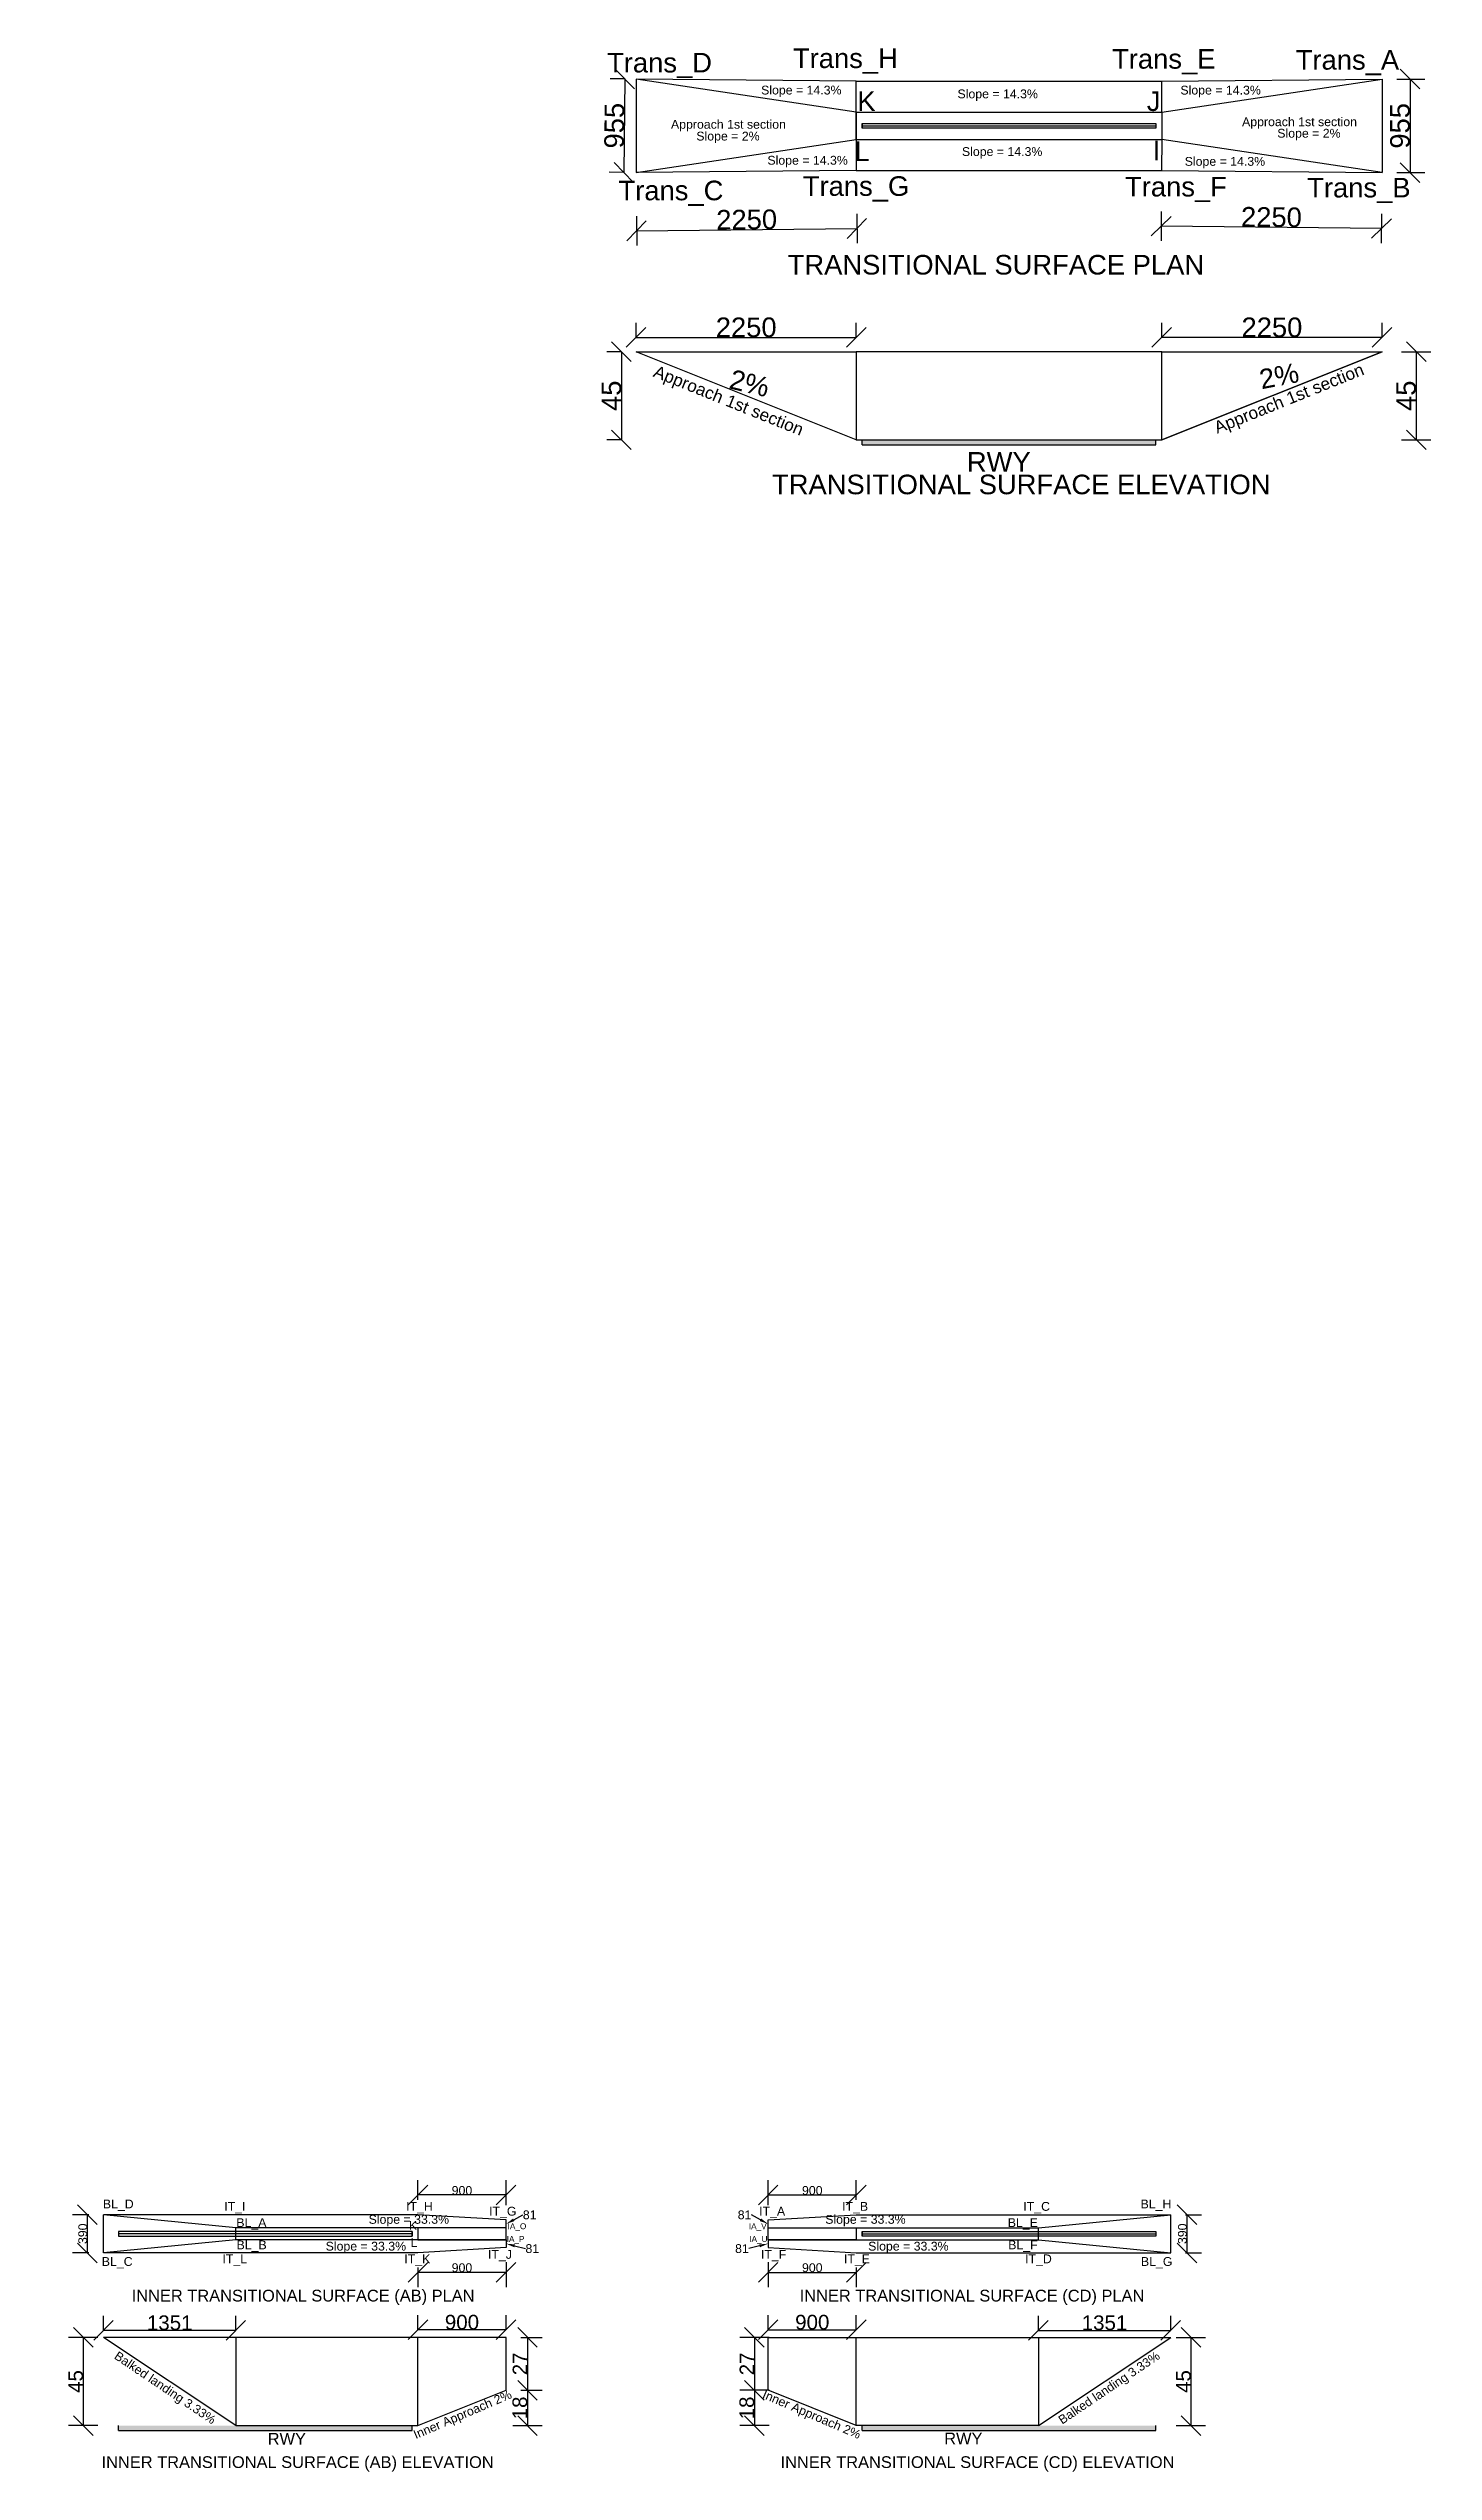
# Model space of a CAD drawing. Header units: metres. Extents: x 53499 to 358985, y 19300 to 120860.
# Drawn here: x 61160 to 75307, y 82336 to 107085 of the extents above; entities that cross this region are included whole.
import ezdxf
from ezdxf import colors
from ezdxf.entities.mleader import LeaderData, LeaderLine
from ezdxf.math import Vec2, Vec3

# ---------------------------------------------------------------- set-up
doc = ezdxf.new("R2010")
doc.units = ezdxf.units.M
doc.header["$MEASUREMENT"] = 0
doc.linetypes.add('ACAD_ISO02W100', pattern=[15, 12, -3])
for name, color, linetype in [('Approach', 20, 'Continuous'), ('Approach Elev', 132, 'Continuous'), ('Dimtxt', 82, 'Continuous'), ('Inner Approach', 220, 'Continuous'), ('Runway', 10, 'Continuous'), ('RWY CL', 80, 'ACAD_ISO02W100'), ('RWY Strip', 160, 'Continuous'), ('Text', 240, 'Continuous')]:
    doc.layers.add(name, color=color, linetype=linetype)
doc.layers.add('Blk landing', color=7, linetype='Continuous', true_color=0xf7c318)
doc.layers.add('IA', color=7, linetype='Continuous', lineweight=30, true_color=0x3f9933)
doc.layers.add('Trans', color=7, linetype='Continuous', lineweight=30, true_color=0x9fdd22)
doc.styles.add('Dimtxt', font='arial.ttf', dxfattribs={"height": 425})
doc.styles.get("Standard").update_dxf_attribs({"font": 'arial.ttf', "height": 425})
doc.styles.add('style1', font='arial.ttf', dxfattribs={"height": 250})
doc.styles.add('style2', font='arial.ttf', dxfattribs={"height": 200})
doc.dimstyles.new('Elev standard', dxfattribs={"dimtxt": 425, "dimasz": 200, "dimexe": 150, "dimexo": 150, "dimgap": 0.09, "dimtad": 1, "dimdec": 0, "dimlfac": 0.05, "dimzin": 0, "dimdsep": 46, "dimtxsty": 'Dimtxt', "dimblk": 'OBLIQUE', "dimcen": 0.09, "dimclrt": 256, "dimadec": 0, "dimazin": 0, "dimtfac": 1, "dimtdec": 0, "dimtix": 1, "dimtofl": 0, "dimtmove": 0, "dimatfit": 0, "dimfxl": 150, "dimfxlon": 1, "dimtolj": 1, "dimtzin": 0, "dimarcsym": 0})
doc.dimstyles.new('Standard 200', dxfattribs={"dimtxt": 200, "dimasz": 200, "dimexe": 150, "dimexo": 150, "dimgap": 0.09, "dimtad": 1, "dimdec": 0, "dimzin": 0, "dimdsep": 46, "dimtxsty": 'style2', "dimblk": 'OBLIQUE', "dimcen": 0.09, "dimclrt": 256, "dimadec": 0, "dimazin": 0, "dimtfac": 1, "dimtdec": 0, "dimtix": 1, "dimtofl": 0, "dimtmove": 0, "dimatfit": 0, "dimfxl": 150, "dimfxlon": 1, "dimtolj": 1, "dimtzin": 0, "dimarcsym": 0})

msp = doc.modelspace()

# ---------------------------------------------------------------- texts
at = {"layer": 'Approach', "style": 'style2'}
for s, insert, char_height, attachment_point in [('TRANSITIONAL SURFACE PLAN', (68710.1, 104976.4), 200, 1), ('TRANSITIONAL SURFACE ELEVATION', (68550, 102732.3), 200, 1), ('INNER TRANSITIONAL SURFACE (AB) PLAN', (65511.5, 84193.2), 120, 3), ('INNER TRANSITIONAL SURFACE (CD) PLAN', (68832.6, 84193.2), 120, 1), ('INNER TRANSITIONAL SURFACE (AB) ELEVATION', (65706.8, 82492.6), 120, 3), ('INNER TRANSITIONAL SURFACE (CD) ELEVATION', (68637.3, 82492.6), 120, 1)]:
    msp.add_mtext_dynamic_manual_height_columns(s, width=13303.507, gutter_width=2125, heights=[0], dxfattribs=dict(at, insert=insert, char_height=char_height, attachment_point=attachment_point))
at = {"layer": 'Dimtxt', "char_height": 90}
for s, insert, attachment_point in [('Slope = 14.3%', (69259.7, 106705.4), 3), ('Slope = 14.3%', (71265.7, 106666.6), 3), ('Slope = 14.3%', (73542.4, 106705), 3), ('Approach 1st section', (68691.9, 106355.7), 3), ('Slope = 2%', (68423.3, 106235.3), 3), ('Approach 1st section', (74525, 106381.7), 3), ('Slope = 2%', (74357.1, 106264.4), 3), ('Slope = 14.3%', (69324, 105988.5), 3), ('Slope = 14.3%', (71311.1, 106077.3), 3), ('Slope = 14.3%', (73586.4, 105977.2), 3), ('Slope = 33.3%', (64429.6, 84957.1), 1), ('Slope = 33.3%', (69914.5, 84957.1), 3), ('Slope = 33.3%', (63990.8, 84683.3), 1), ('Slope = 33.3%', (70353.3, 84683.3), 3)]:
    msp.add_mtext_dynamic_manual_height_columns(s, width=1776.87, gutter_width=1, heights=[644.6], dxfattribs=dict(at, insert=insert, attachment_point=attachment_point))
at = {"layer": 'Dimtxt', "attachment_point": 1, "style": 'style2'}
for s, width, heights, insert, char_height, rotation in [('Approach 1st section', 3367.142, [130.6], (67374.1, 103853.4), 125, 338.05067), ('2%', 1304.473, [0], (68147.3, 103810.6), 200, 346.49066), ('Approach 1st section', 3367.142, [130.6], (73050.1, 103264.6), 125, 21.95941), ('2%', 1304.473, [0], (73511.7, 103800.4), 200, 10.94863)]:
    msp.add_mtext_dynamic_manual_height_columns(s, width=width, gutter_width=2125, heights=heights, dxfattribs=dict(at, insert=insert, char_height=char_height, rotation=rotation))
for insert, char_height in [((70540.4, 102962.9), 200), ((63399, 82731), 120), ((70308.8, 82734.2), 120)]:
    msp.add_mtext_dynamic_manual_height_columns('RWY', width=1650.888, gutter_width=1000, heights=[0], dxfattribs=dict(at, insert=insert, char_height=char_height))
at = {"layer": 'Dimtxt', "char_height": 90}
for s, insert, attachment_point, rotation in [('Balked landing 3.33%', (61873.3, 83570.4), 1, 325.96372), ('Balked landing 3.33%', (72470.8, 83570.4), 3, 34.03628), ('Inner Approach 2%', (64875.9, 82749.3), 1, 23.18888), ('Inner Approach 2%', (69468.2, 82749.3), 3, 336.81112)]:
    msp.add_mtext_dynamic_manual_height_columns(s, width=1776.87, gutter_width=1, heights=[644.6], dxfattribs=dict(at, insert=insert, attachment_point=attachment_point, rotation=rotation))
at = {"layer": 'Text'}
for s, width, insert, char_height, attachment_point in [('Trans_D', 99.134, (67936.6, 107040.5), 200, 3), ('Trans_H', 99.134, (69834.8, 107085.5), 200, 3), ('Trans_E', 99.134, (73079.3, 107079.1), 200, 3), ('Trans_A', 99.134, (74955.3, 107069.2), 200, 3), ('K', 99.134, (69607.3, 106647), 200, 3), ('J', 99.134, (72517.8, 106647), 200, 3), ('L', 200, (69547.6, 106135.9), 200, 3), ('I', 200, (72515.7, 106143.6), 200, 3), ('Trans_C', 99.134, (68053.3, 105735), 200, 3), ('Trans_G', 99.134, (69951.5, 105780), 200, 3), ('Trans_F', 99.134, (73196, 105773.7), 200, 3), ('Trans_B', 99.134, (75072.1, 105763.8), 200, 3), ('IT_I', 99.134, (62954.8, 85089.6), 90, 1), ('BL_A', 99.134, (63078.5, 84923.9), 90, 1), ('IT_H', 99.134, (64812.5, 85089.6), 90, 1), ('K', 99.134, (64840.3, 84895.5), 90, 1), ('IT_G', 99.134, (65660.1, 85040.5), 90, 1), ('IT_A', 99.134, (68684.1, 85040.5), 90, 3), ('IT_B', 99.134, (69531.6, 85089.6), 90, 3), ('BL_E', 99.134, (71265.6, 84923.9), 90, 3), ('IT_C', 99.134, (71389.3, 85089.6), 90, 3), ('L', 200, (64857.6, 84721.2), 90, 1), ('IA_P', 99.134, (65840, 84741.8), 60, 1), ('IA_O', 99.134, (65849.2, 84871.9), 60, 1), ('IA_V', 99.134, (68494.9, 84871.9), 60, 3), ('IA_U', 99.134, (68504.1, 84741.8), 60, 3), ('IT_L', 99.134, (62936.5, 84553.8), 90, 1), ('IT_K', 99.134, (64794.2, 84553.8), 90, 1), ('IT_J', 99.134, (65649.2, 84599.7), 90, 1), ('IT_F', 99.134, (68694.9, 84599.7), 90, 3), ('IT_E', 99.134, (69549.9, 84553.8), 90, 3), ('IT_D', 99.134, (71407.6, 84553.8), 90, 3)]:
    msp.add_mtext_dynamic_manual_height_columns(s, width=width, gutter_width=1, heights=[0], dxfattribs=dict(at, insert=insert, char_height=char_height, attachment_point=attachment_point))
at = {"layer": 'Text', "char_height": 90, "style": 'style1'}
for s, insert, attachment_point in [('BL_D', (61715.2, 85114.2), 1), ('BL_H', (72628.9, 85114.2), 3), ('BL_B', (63080.9, 84696.4), 1), ('BL_F', (71263.2, 84696.4), 3), ('BL_C', (61704.4, 84526.7), 1), ('BL_G', (72639.7, 84526.7), 3)]:
    msp.add_mtext_dynamic_manual_height_columns(s, width=99.134, gutter_width=1, heights=[0], dxfattribs=dict(at, insert=insert, attachment_point=attachment_point))

# ---------------------------------------------------------------- blocks, each defined once
blk = doc.blocks.new('_Oblique')
at = {"color": 0, "linetype": 'ByBlock', "lineweight": -2}
blk.add_line((-0.5, -0.5), (0.5, 0.5), dxfattribs=at)
blk = doc.blocks.new('*D66')
at = {"layer": 'Defpoints', "color": 0, "transparency": 16777216}
for p in [(67161, 105818), (69411, 105841), (69417, 105246)]:
    blk.add_point(p, dxfattribs=at)
at = {"layer": 'Dimtxt', "color": 0, "lineweight": -2, "transparency": 16777216}
for p, q in [((67165, 105373), (67168, 105073)), ((67167, 105223), (69417, 105246)), ((69415, 105396), (69418, 105096))]:
    blk.add_line(p, q, dxfattribs=at)
at = {"layer": 'Dimtxt', "color": 0, "lineweight": -2, "transparency": 16777216, "xscale": 200, "yscale": 200, "zscale": 200}
for p, rotation in [((67167, 105223), 180.5810866043362), ((69417, 105246), 0.5810866043362114)]:
    blk.add_blockref('_Oblique', p, dxfattribs=dict(at, rotation=rotation))
at = {"layer": 'Dimtxt', "transparency": 16777216, "insert": (68291, 105337), "char_height": 200, "attachment_point": 5, "rotation": 0.5811, "style": 'style2'}
blk.add_mtext('\\A1;2250', dxfattribs=at)
blk = doc.blocks.new('*D67')
at = {"layer": 'Defpoints', "color": 0, "transparency": 16777216}
for p in [(72531, 105841), (74781, 105818), (72525, 105271)]:
    blk.add_point(p, dxfattribs=at)
at = {"layer": 'Dimtxt', "color": 0, "lineweight": -2, "transparency": 16777216}
for p, q in [((72526, 105421), (72523, 105121)), ((74775, 105248), (72525, 105271)), ((74776, 105398), (74773, 105098))]:
    blk.add_line(p, q, dxfattribs=at)
at = {"layer": 'Dimtxt', "color": 0, "lineweight": -2, "transparency": 16777216, "xscale": 200, "yscale": 200, "zscale": 200}
for p, rotation in [((72525, 105271), 179.4189133956634), ((74775, 105248), 359.4189133956634)]:
    blk.add_blockref('_Oblique', p, dxfattribs=dict(at, rotation=rotation))
at = {"layer": 'Dimtxt', "transparency": 16777216, "insert": (73651, 105362), "char_height": 200, "attachment_point": 5, "rotation": 359.4189, "style": 'style2'}
blk.add_mtext('\\A1;2250', dxfattribs=at)
blk = doc.blocks.new('*D68')
at = {"layer": 'Defpoints', "color": 0, "transparency": 16777216}
for p in [(67170, 106773), (67037, 105819), (67161, 105818)]:
    blk.add_point(p, dxfattribs=at)
at = {"layer": 'Dimtxt', "color": 0, "lineweight": -2, "transparency": 16777216}
for p, q in [((67047, 106774), (66897, 106775)), ((67047, 106774), (67037, 105819)), ((67037, 105819), (66887, 105821))]:
    blk.add_line(p, q, dxfattribs=at)
at = {"layer": 'Dimtxt', "color": 0, "lineweight": -2, "transparency": 16777216, "xscale": 200, "yscale": 200, "zscale": 200}
for p, rotation in [((67047, 106774), 89.41891339566392), ((67037, 105819), 269.4189133956639)]:
    blk.add_blockref('_Oblique', p, dxfattribs=dict(at, rotation=rotation))
at = {"layer": 'Dimtxt', "transparency": 16777216, "insert": (66940, 106297), "char_height": 200, "attachment_point": 5, "rotation": 89.4189, "style": 'style2'}
blk.add_mtext('\\A1;955', dxfattribs=at)
blk = doc.blocks.new('*D69')
at = {"layer": 'Defpoints', "color": 0, "transparency": 16777216}
for p in [(74781, 106773), (74781, 105818), (75067, 105818)]:
    blk.add_point(p, dxfattribs=at)
at = {"layer": 'Dimtxt', "color": 0, "lineweight": -2, "transparency": 16777216}
for p, q in [((74931, 106773), (75217, 106773)), ((75067, 106773), (75067, 105818)), ((74931, 105818), (75217, 105818))]:
    blk.add_line(p, q, dxfattribs=at)
at = {"layer": 'Dimtxt', "color": 0, "lineweight": -2, "transparency": 16777216, "xscale": 200, "yscale": 200, "zscale": 200}
for p, rotation in [((75067, 106773), 90), ((75067, 105818), 270)]:
    blk.add_blockref('_Oblique', p, dxfattribs=dict(at, rotation=rotation))
at = {"layer": 'Dimtxt', "transparency": 16777216, "insert": (74965, 106295), "char_height": 200, "attachment_point": 5, "rotation": 90, "style": 'style2'}
blk.add_mtext('\\A1;955', dxfattribs=at)
blk = doc.blocks.new('*D70')
at = {"layer": 'Defpoints', "color": 0, "transparency": 16777216}
for p in [(74781, 103988), (74781, 103088), (75130, 103088)]:
    blk.add_point(p, dxfattribs=at)
at = {"layer": 'Dimtxt', "color": 0, "lineweight": -2, "transparency": 16777216}
for p, q in [((74980, 103988), (75280, 103988)), ((75130, 103988), (75130, 103088)), ((74980, 103088), (75280, 103088))]:
    blk.add_line(p, q, dxfattribs=at)
at = {"layer": 'Dimtxt', "color": 0, "lineweight": -2, "transparency": 16777216, "xscale": 200, "yscale": 200, "zscale": 200}
for p, rotation in [((75130, 103988), 90), ((75130, 103088), 270)]:
    blk.add_blockref('_Oblique', p, dxfattribs=dict(at, rotation=rotation))
at = {"layer": 'Dimtxt', "transparency": 16777216, "insert": (75028, 103538), "char_height": 425, "attachment_point": 5, "rotation": 90, "style": 'Dimtxt'}
blk.add_mtext('\\A1;{\\H0.47059x;45}', dxfattribs=at)
blk = doc.blocks.new('*D71')
at = {"layer": 'Defpoints', "color": 0, "transparency": 16777216}
for p in [(67161, 103988), (67012, 103088), (67161, 103088)]:
    blk.add_point(p, dxfattribs=at)
at = {"layer": 'Dimtxt', "color": 0, "lineweight": -2, "transparency": 16777216}
for p, q in [((67012, 103988), (66862, 103988)), ((67012, 103988), (67012, 103088)), ((67012, 103088), (66862, 103088))]:
    blk.add_line(p, q, dxfattribs=at)
at = {"layer": 'Dimtxt', "color": 0, "lineweight": -2, "transparency": 16777216, "xscale": 200, "yscale": 200, "zscale": 200}
for p, rotation in [((67012, 103988), 90), ((67012, 103088), 270)]:
    blk.add_blockref('_Oblique', p, dxfattribs=dict(at, rotation=rotation))
at = {"layer": 'Dimtxt', "transparency": 16777216, "insert": (66911, 103538), "char_height": 425, "attachment_point": 5, "rotation": 90, "style": 'Dimtxt'}
blk.add_mtext('\\A1;{\\H0.47059x;45}', dxfattribs=at)
blk = doc.blocks.new('*D72')
at = {"layer": 'Defpoints', "color": 0, "transparency": 16777216}
for p in [(67161, 103988), (69411, 104134), (69411, 103988)]:
    blk.add_point(p, dxfattribs=at)
at = {"layer": 'Dimtxt', "color": 0, "lineweight": -2, "transparency": 16777216}
for p, q in [((67161, 104134), (67161, 104284)), ((69411, 104134), (69411, 104284)), ((67161, 104134), (69411, 104134))]:
    blk.add_line(p, q, dxfattribs=at)
at = {"layer": 'Dimtxt', "color": 0, "lineweight": -2, "transparency": 16777216, "xscale": 200, "yscale": 200, "zscale": 200, "rotation": 180}
blk.add_blockref('_Oblique', (67161, 104134), dxfattribs=at)
at = {"layer": 'Dimtxt', "color": 0, "lineweight": -2, "transparency": 16777216, "xscale": 200, "yscale": 200, "zscale": 200}
blk.add_blockref('_Oblique', (69411, 104134), dxfattribs=at)
at = {"layer": 'Dimtxt', "transparency": 16777216, "insert": (68286, 104236), "char_height": 200, "attachment_point": 5, "style": 'style2'}
blk.add_mtext('\\A1;2250', dxfattribs=at)
blk = doc.blocks.new('*D73')
at = {"layer": 'Defpoints', "color": 0, "transparency": 16777216}
for p in [(72531, 104134), (72531, 103988), (74781, 103988)]:
    blk.add_point(p, dxfattribs=at)
at = {"layer": 'Dimtxt', "color": 0, "lineweight": -2, "transparency": 16777216}
for p, q in [((72531, 104134), (72531, 104284)), ((74781, 104134), (74781, 104284)), ((74781, 104134), (72531, 104134))]:
    blk.add_line(p, q, dxfattribs=at)
at = {"layer": 'Dimtxt', "color": 0, "lineweight": -2, "transparency": 16777216, "xscale": 200, "yscale": 200, "zscale": 200, "rotation": 180}
blk.add_blockref('_Oblique', (72531, 104134), dxfattribs=at)
at = {"layer": 'Dimtxt', "color": 0, "lineweight": -2, "transparency": 16777216, "xscale": 200, "yscale": 200, "zscale": 200}
blk.add_blockref('_Oblique', (74781, 104134), dxfattribs=at)
at = {"layer": 'Dimtxt', "transparency": 16777216, "insert": (73656, 104236), "char_height": 200, "attachment_point": 5, "style": 'style2'}
blk.add_mtext('\\A1;2250', dxfattribs=at)
blk = doc.blocks.new('*D75')
at = {"layer": 'Defpoints', "color": 0, "transparency": 16777216}
for p in [(69411, 85161), (68511, 84906), (69411, 84960)]:
    blk.add_point(p, dxfattribs=at)
at = {"layer": 'IA', "color": 0, "lineweight": -2, "transparency": 16777216}
for p, q in [((68511, 85056), (68511, 85311)), ((68511, 85161), (69411, 85161)), ((69411, 85110), (69411, 85311))]:
    blk.add_line(p, q, dxfattribs=at)
at = {"layer": 'IA', "color": 0, "lineweight": -2, "transparency": 16777216, "xscale": 200, "yscale": 200, "zscale": 200, "rotation": 180}
blk.add_blockref('_Oblique', (68511, 85161), dxfattribs=at)
at = {"layer": 'IA', "color": 0, "lineweight": -2, "transparency": 16777216, "xscale": 200, "yscale": 200, "zscale": 200}
blk.add_blockref('_Oblique', (69411, 85161), dxfattribs=at)
at = {"layer": 'IA', "transparency": 16777216, "insert": (68961, 85207), "char_height": 200, "attachment_point": 5, "style": 'style2'}
blk.add_mtext('\\A1;{\\H0.45x;900}', dxfattribs=at)
blk = doc.blocks.new('*D76')
at = {"layer": 'Defpoints', "color": 0, "transparency": 16777216}
for p in [(68511, 84624), (69411, 84569), (69411, 84371)]:
    blk.add_point(p, dxfattribs=at)
at = {"layer": 'IA', "color": 0, "lineweight": -2, "transparency": 16777216}
for p, q in [((68511, 84474), (68511, 84221)), ((69411, 84419), (69411, 84221)), ((68511, 84371), (69411, 84371))]:
    blk.add_line(p, q, dxfattribs=at)
at = {"layer": 'IA', "color": 0, "lineweight": -2, "transparency": 16777216, "xscale": 200, "yscale": 200, "zscale": 200, "rotation": 180}
blk.add_blockref('_Oblique', (68511, 84371), dxfattribs=at)
at = {"layer": 'IA', "color": 0, "lineweight": -2, "transparency": 16777216, "xscale": 200, "yscale": 200, "zscale": 200}
blk.add_blockref('_Oblique', (69411, 84371), dxfattribs=at)
at = {"layer": 'IA', "transparency": 16777216, "insert": (68961, 84418), "char_height": 200, "attachment_point": 5, "style": 'style2'}
blk.add_mtext('\\A1;{\\H0.45x;900}', dxfattribs=at)
blk = doc.blocks.new('*D77')
at = {"layer": 'Defpoints', "color": 0, "transparency": 16777216}
for p in [(72622, 84960), (72622, 84569), (72788, 84569)]:
    blk.add_point(p, dxfattribs=at)
at = {"layer": 'IA', "color": 0, "lineweight": -2, "transparency": 16777216}
for p, q in [((72772, 84960), (72938, 84960)), ((72788, 84960), (72788, 84569)), ((72772, 84569), (72938, 84569))]:
    blk.add_line(p, q, dxfattribs=at)
at = {"layer": 'IA', "color": 0, "lineweight": -2, "transparency": 16777216, "xscale": 200, "yscale": 200, "zscale": 200}
for p, rotation in [((72788, 84960), 90), ((72788, 84569), 270)]:
    blk.add_blockref('_Oblique', p, dxfattribs=dict(at, rotation=rotation))
at = {"layer": 'IA', "transparency": 16777216, "insert": (72742, 84765), "char_height": 200, "attachment_point": 5, "rotation": 90, "style": 'style2'}
blk.add_mtext('\\A1;{\\H0.45x;390}', dxfattribs=at)
blk = doc.blocks.new('*D78')
at = {"layer": 'Defpoints', "color": 0, "transparency": 16777216}
for p in [(71271, 83706), (71271, 82806), (72829, 82806)]:
    blk.add_point(p, dxfattribs=at)
at = {"layer": 'Dimtxt', "color": 0, "lineweight": -2, "transparency": 16777216}
for p, q in [((72679, 83706), (72979, 83706)), ((72829, 83706), (72829, 82806)), ((72679, 82806), (72979, 82806))]:
    blk.add_line(p, q, dxfattribs=at)
at = {"layer": 'Dimtxt', "color": 0, "lineweight": -2, "transparency": 16777216, "xscale": 200, "yscale": 200, "zscale": 200}
for p, rotation in [((72829, 83706), 90), ((72829, 82806), 270)]:
    blk.add_blockref('_Oblique', p, dxfattribs=dict(at, rotation=rotation))
at = {"layer": 'Dimtxt', "transparency": 16777216, "insert": (72753, 83256), "char_height": 425, "attachment_point": 5, "rotation": 90, "style": 'Dimtxt'}
blk.add_mtext('\\A1;{\\H0.35294x;45}', dxfattribs=at)
blk = doc.blocks.new('*D79')
at = {"layer": 'Defpoints', "color": 0, "transparency": 16777216}
for p in [(68511, 83706), (69411, 83785), (69411, 83706)]:
    blk.add_point(p, dxfattribs=at)
at = {"layer": 'Dimtxt', "color": 0, "lineweight": -2, "transparency": 16777216}
for p, q in [((68511, 83785), (68511, 83935)), ((69411, 83785), (69411, 83935)), ((68511, 83785), (69411, 83785))]:
    blk.add_line(p, q, dxfattribs=at)
at = {"layer": 'Dimtxt', "color": 0, "lineweight": -2, "transparency": 16777216, "xscale": 200, "yscale": 200, "zscale": 200, "rotation": 180}
blk.add_blockref('_Oblique', (68511, 83785), dxfattribs=at)
at = {"layer": 'Dimtxt', "color": 0, "lineweight": -2, "transparency": 16777216, "xscale": 200, "yscale": 200, "zscale": 200}
blk.add_blockref('_Oblique', (69411, 83785), dxfattribs=at)
at = {"layer": 'Dimtxt', "transparency": 16777216, "insert": (68961, 83861), "char_height": 200, "attachment_point": 5, "style": 'style2'}
blk.add_mtext('\\A1;{\\H0.75x;900}', dxfattribs=at)
blk = doc.blocks.new('*D80')
at = {"layer": 'Defpoints', "color": 0, "transparency": 16777216}
for p in [(71271, 83706), (72622, 83778), (72622, 83706)]:
    blk.add_point(p, dxfattribs=at)
at = {"layer": 'Dimtxt', "color": 0, "lineweight": -2, "transparency": 16777216}
for p, q in [((71271, 83778), (71271, 83928)), ((72622, 83778), (72622, 83928)), ((71271, 83778), (72622, 83778))]:
    blk.add_line(p, q, dxfattribs=at)
at = {"layer": 'Dimtxt', "color": 0, "lineweight": -2, "transparency": 16777216, "xscale": 200, "yscale": 200, "zscale": 200, "rotation": 180}
blk.add_blockref('_Oblique', (71271, 83778), dxfattribs=at)
at = {"layer": 'Dimtxt', "color": 0, "lineweight": -2, "transparency": 16777216, "xscale": 200, "yscale": 200, "zscale": 200}
blk.add_blockref('_Oblique', (72622, 83778), dxfattribs=at)
at = {"layer": 'Dimtxt', "transparency": 16777216, "insert": (71946, 83855), "char_height": 200, "attachment_point": 5, "style": 'style2'}
blk.add_mtext('\\A1;{\\H0.75x;1351}', dxfattribs=at)
blk = doc.blocks.new('*D82')
at = {"layer": 'Defpoints', "color": 0, "transparency": 16777216}
for p in [(69411, 83706), (68370, 83166), (69411, 83166)]:
    blk.add_point(p, dxfattribs=at)
at = {"layer": 'Dimtxt', "color": 0, "lineweight": -2, "transparency": 16777216}
for p, q in [((68520, 83706), (68220, 83706)), ((68370, 83706), (68370, 83166)), ((68520, 83166), (68220, 83166))]:
    blk.add_line(p, q, dxfattribs=at)
at = {"layer": 'Dimtxt', "color": 0, "lineweight": -2, "transparency": 16777216, "xscale": 200, "yscale": 200, "zscale": 200}
for p, rotation in [((68370, 83706), 90), ((68370, 83166), 270)]:
    blk.add_blockref('_Oblique', p, dxfattribs=dict(at, rotation=rotation))
at = {"layer": 'Dimtxt', "transparency": 16777216, "insert": (68294, 83436), "char_height": 425, "attachment_point": 5, "rotation": 90, "style": 'Dimtxt'}
blk.add_mtext('\\A1;{\\H0.35294x;27}', dxfattribs=at)
blk = doc.blocks.new('*D83')
at = {"layer": 'Defpoints', "color": 0, "transparency": 16777216}
for p in [(69411, 83166), (68370, 82806), (69411, 82806)]:
    blk.add_point(p, dxfattribs=at)
at = {"layer": 'Dimtxt', "color": 0, "lineweight": -2, "transparency": 16777216}
for p, q in [((68520, 83166), (68220, 83166)), ((68370, 83166), (68370, 82806)), ((68520, 82806), (68220, 82806))]:
    blk.add_line(p, q, dxfattribs=at)
at = {"layer": 'Dimtxt', "color": 0, "lineweight": -2, "transparency": 16777216, "xscale": 200, "yscale": 200, "zscale": 200}
for p, rotation in [((68370, 83166), 90), ((68370, 82806), 270)]:
    blk.add_blockref('_Oblique', p, dxfattribs=dict(at, rotation=rotation))
at = {"layer": 'Dimtxt', "transparency": 16777216, "insert": (68293, 82986), "char_height": 425, "attachment_point": 5, "rotation": 90, "style": 'Dimtxt'}
blk.add_mtext('\\A1;{\\H0.35294x;18}', dxfattribs=at)
blk = doc.blocks.new('*D84')
at = {"layer": 'Defpoints', "color": 0, "transparency": 16777216}
for p in [(64933, 85161), (64933, 84960), (65833, 84906)]:
    blk.add_point(p, dxfattribs=at)
at = {"layer": 'IA', "color": 0, "lineweight": -2, "transparency": 16777216}
for p, q in [((64933, 85110), (64933, 85311)), ((65833, 85161), (64933, 85161)), ((65833, 85056), (65833, 85311))]:
    blk.add_line(p, q, dxfattribs=at)
at = {"layer": 'IA', "color": 0, "lineweight": -2, "transparency": 16777216, "xscale": 200, "yscale": 200, "zscale": 200, "rotation": 180}
blk.add_blockref('_Oblique', (64933, 85161), dxfattribs=at)
at = {"layer": 'IA', "color": 0, "lineweight": -2, "transparency": 16777216, "xscale": 200, "yscale": 200, "zscale": 200}
blk.add_blockref('_Oblique', (65833, 85161), dxfattribs=at)
at = {"layer": 'IA', "transparency": 16777216, "insert": (65383, 85207), "char_height": 200, "attachment_point": 5, "style": 'style2'}
blk.add_mtext('\\A1;{\\H0.45x;900}', dxfattribs=at)
blk = doc.blocks.new('*D85')
at = {"layer": 'Defpoints', "color": 0, "transparency": 16777216}
for p in [(64933, 84569), (65833, 84624), (64933, 84371)]:
    blk.add_point(p, dxfattribs=at)
at = {"layer": 'IA', "color": 0, "lineweight": -2, "transparency": 16777216}
for p, q in [((64933, 84419), (64933, 84221)), ((65833, 84474), (65833, 84221)), ((65833, 84371), (64933, 84371))]:
    blk.add_line(p, q, dxfattribs=at)
at = {"layer": 'IA', "color": 0, "lineweight": -2, "transparency": 16777216, "xscale": 200, "yscale": 200, "zscale": 200, "rotation": 180}
blk.add_blockref('_Oblique', (64933, 84371), dxfattribs=at)
at = {"layer": 'IA', "color": 0, "lineweight": -2, "transparency": 16777216, "xscale": 200, "yscale": 200, "zscale": 200}
blk.add_blockref('_Oblique', (65833, 84371), dxfattribs=at)
at = {"layer": 'IA', "transparency": 16777216, "insert": (65383, 84418), "char_height": 200, "attachment_point": 5, "style": 'style2'}
blk.add_mtext('\\A1;{\\H0.45x;900}', dxfattribs=at)
blk = doc.blocks.new('*D86')
at = {"layer": 'Defpoints', "color": 0, "transparency": 16777216}
for p in [(61722, 84960), (61556, 84569), (61722, 84569)]:
    blk.add_point(p, dxfattribs=at)
at = {"layer": 'IA', "color": 0, "lineweight": -2, "transparency": 16777216}
for p, q in [((61572, 84960), (61406, 84960)), ((61556, 84960), (61556, 84569)), ((61572, 84569), (61406, 84569))]:
    blk.add_line(p, q, dxfattribs=at)
at = {"layer": 'IA', "color": 0, "lineweight": -2, "transparency": 16777216, "xscale": 200, "yscale": 200, "zscale": 200}
for p, rotation in [((61556, 84960), 90), ((61556, 84569), 270)]:
    blk.add_blockref('_Oblique', p, dxfattribs=dict(at, rotation=rotation))
at = {"layer": 'IA', "transparency": 16777216, "insert": (61510, 84765), "char_height": 200, "attachment_point": 5, "rotation": 90, "style": 'style2'}
blk.add_mtext('\\A1;{\\H0.45x;390}', dxfattribs=at)
blk = doc.blocks.new('*D87')
at = {"layer": 'Defpoints', "color": 0, "transparency": 16777216}
for p in [(63073, 83706), (61515, 82806), (63073, 82806)]:
    blk.add_point(p, dxfattribs=at)
at = {"layer": 'Dimtxt', "color": 0, "lineweight": -2, "transparency": 16777216}
for p, q in [((61665, 83706), (61365, 83706)), ((61515, 83706), (61515, 82806)), ((61665, 82806), (61365, 82806))]:
    blk.add_line(p, q, dxfattribs=at)
at = {"layer": 'Dimtxt', "color": 0, "lineweight": -2, "transparency": 16777216, "xscale": 200, "yscale": 200, "zscale": 200}
for p, rotation in [((61515, 83706), 90), ((61515, 82806), 270)]:
    blk.add_blockref('_Oblique', p, dxfattribs=dict(at, rotation=rotation))
at = {"layer": 'Dimtxt', "transparency": 16777216, "insert": (61438, 83256), "char_height": 425, "attachment_point": 5, "rotation": 90, "style": 'Dimtxt'}
blk.add_mtext('\\A1;{\\H0.35294x;45}', dxfattribs=at)
blk = doc.blocks.new('*D88')
at = {"layer": 'Defpoints', "color": 0, "transparency": 16777216}
for p in [(64933, 83785), (64933, 83706), (65833, 83706)]:
    blk.add_point(p, dxfattribs=at)
at = {"layer": 'Dimtxt', "color": 0, "lineweight": -2, "transparency": 16777216}
for p, q in [((64933, 83785), (64933, 83935)), ((65833, 83785), (65833, 83935)), ((65833, 83785), (64933, 83785))]:
    blk.add_line(p, q, dxfattribs=at)
at = {"layer": 'Dimtxt', "color": 0, "lineweight": -2, "transparency": 16777216, "xscale": 200, "yscale": 200, "zscale": 200, "rotation": 180}
blk.add_blockref('_Oblique', (64933, 83785), dxfattribs=at)
at = {"layer": 'Dimtxt', "color": 0, "lineweight": -2, "transparency": 16777216, "xscale": 200, "yscale": 200, "zscale": 200}
blk.add_blockref('_Oblique', (65833, 83785), dxfattribs=at)
at = {"layer": 'Dimtxt', "transparency": 16777216, "insert": (65383, 83861), "char_height": 200, "attachment_point": 5, "style": 'style2'}
blk.add_mtext('\\A1;{\\H0.75x;900}', dxfattribs=at)
blk = doc.blocks.new('*D89')
at = {"layer": 'Defpoints', "color": 0, "transparency": 16777216}
for p in [(61722, 83778), (61722, 83706), (63073, 83706)]:
    blk.add_point(p, dxfattribs=at)
at = {"layer": 'Dimtxt', "color": 0, "lineweight": -2, "transparency": 16777216}
for p, q in [((61722, 83778), (61722, 83928)), ((63073, 83778), (63073, 83928)), ((63073, 83778), (61722, 83778))]:
    blk.add_line(p, q, dxfattribs=at)
at = {"layer": 'Dimtxt', "color": 0, "lineweight": -2, "transparency": 16777216, "xscale": 200, "yscale": 200, "zscale": 200, "rotation": 180}
blk.add_blockref('_Oblique', (61722, 83778), dxfattribs=at)
at = {"layer": 'Dimtxt', "color": 0, "lineweight": -2, "transparency": 16777216, "xscale": 200, "yscale": 200, "zscale": 200}
blk.add_blockref('_Oblique', (63073, 83778), dxfattribs=at)
at = {"layer": 'Dimtxt', "transparency": 16777216, "insert": (62398, 83855), "char_height": 200, "attachment_point": 5, "style": 'style2'}
blk.add_mtext('\\A1;{\\H0.75x;1351}', dxfattribs=at)
blk = doc.blocks.new('*D90')
at = {"layer": 'Defpoints', "color": 0, "transparency": 16777216}
for p in [(65833, 83706), (65833, 83166), (66052, 83166)]:
    blk.add_point(p, dxfattribs=at)
at = {"layer": 'Dimtxt', "color": 0, "lineweight": -2, "transparency": 16777216}
for p, q in [((65983, 83706), (66202, 83706)), ((66052, 83706), (66052, 83166)), ((65983, 83166), (66202, 83166))]:
    blk.add_line(p, q, dxfattribs=at)
at = {"layer": 'Dimtxt', "color": 0, "lineweight": -2, "transparency": 16777216, "xscale": 200, "yscale": 200, "zscale": 200}
for p, rotation in [((66052, 83706), 90), ((66052, 83166), 270)]:
    blk.add_blockref('_Oblique', p, dxfattribs=dict(at, rotation=rotation))
at = {"layer": 'Dimtxt', "transparency": 16777216, "insert": (65976, 83436), "char_height": 425, "attachment_point": 5, "rotation": 90, "style": 'Dimtxt'}
blk.add_mtext('\\A1;{\\H0.35294x;27}', dxfattribs=at)
blk = doc.blocks.new('*D91')
at = {"layer": 'Defpoints', "color": 0, "transparency": 16777216}
for p in [(65833, 83166), (64933, 82806), (66052, 82806)]:
    blk.add_point(p, dxfattribs=at)
at = {"layer": 'Dimtxt', "color": 0, "lineweight": -2, "transparency": 16777216}
for p, q in [((65983, 83166), (66202, 83166)), ((66052, 83166), (66052, 82806)), ((65902, 82806), (66202, 82806))]:
    blk.add_line(p, q, dxfattribs=at)
at = {"layer": 'Dimtxt', "color": 0, "lineweight": -2, "transparency": 16777216, "xscale": 200, "yscale": 200, "zscale": 200}
for p, rotation in [((66052, 83166), 90), ((66052, 82806), 270)]:
    blk.add_blockref('_Oblique', p, dxfattribs=dict(at, rotation=rotation))
at = {"layer": 'Dimtxt', "transparency": 16777216, "insert": (65975, 82986), "char_height": 425, "attachment_point": 5, "rotation": 90, "style": 'Dimtxt'}
blk.add_mtext('\\A1;{\\H0.35294x;18}', dxfattribs=at)

# ---------------------------------------------------------------- dimensions: what is measured, and where the dimension line sits
at = {"layer": 'Dimtxt'}
for p1, p2, distance, picture, middle in [((67170.4, 106772.7), (67160.7, 105817.8), -123.6, '*D68', (66939.7, 106297.5)), ((67160.7, 105817.8), (69410.7, 105840.6), -594.4, '*D66', (68290.7, 105337)), ((74780.7, 105817.8), (72530.7, 105840.6), 569.5, '*D67', (73650.9, 105361.8))]:
    dim = msp.add_aligned_dim(p1=p1, p2=p2, distance=distance, dimstyle='Standard 200', dxfattribs=at)
    dim.commit()
    dim.dimension.update_dxf_attribs({"geometry": picture, "text_midpoint": middle})
dim = msp.add_linear_dim(base=(75066.7, 105817.8), p1=(74780.7, 106772.8), p2=(74780.7, 105817.8), angle=90, dimstyle='Standard 200', dxfattribs=at)
dim.commit()
dim.dimension.update_dxf_attribs({"geometry": '*D69', "text_midpoint": (74964.5, 106295.3)})
for base, p1, p2, picture, middle in [((69410.7, 104134.1), (67160.7, 103988.1), (69410.7, 103988.1), '*D72', (68285.7, 104236.3)), ((72530.7, 104134.1), (74780.7, 103988.1), (72530.7, 103988.1), '*D73', (73655.7, 104236.3))]:
    dim = msp.add_linear_dim(base=base, p1=p1, p2=p2, dimstyle='Standard 200', dxfattribs=at)
    dim.commit()
    dim.dimension.update_dxf_attribs({"geometry": picture, "text_midpoint": middle})
for base, p1, p2, angle, text, dimstyle, picture, middle in [((67012.5, 103088.1), (67160.7, 103988.1), (67160.7, 103088.1), 90, '{\\H0.47059x;<>}', 'Elev standard', '*D71', (66910.7, 103538.1)), ((75129.6, 103088.1), (74780.7, 103988.1), (74780.7, 103088.1), 90, '{\\H0.47059x;<>}', 'Elev standard', '*D70', (75027.8, 103538.1)), ((61722.1, 83778.3), (63073.4, 83706.3), (61722.1, 83706.3), 180, '{\\H0.75x;<>}', 'Standard 200', '*D89', (62397.8, 83855.1)), ((64933.4, 83784.8), (65833.4, 83706.3), (64933.4, 83706.3), 180, '{\\H0.75x;<>}', 'Standard 200', '*D88', (65383.4, 83861.4)), ((61514.8, 82806.3), (63073.4, 83706.3), (63073.4, 82806.3), 90, '{\\H0.35294x;<>}', 'Elev standard', '*D87', (61438.4, 83256.3)), ((66051.6, 83166.3), (65833.4, 83706.3), (65833.4, 83166.3), 90, '{\\H0.35294x;<>}', 'Elev standard', '*D90', (65976.2, 83436.3)), ((68369.5, 83166.3), (69410.7, 83706.3), (69410.7, 83166.3), 90, '{\\H0.35294x;<>}', 'Elev standard', '*D82', (68294.1, 83436.3)), ((72829.4, 82806.3), (71270.7, 83706.3), (71270.7, 82806.3), 90, '{\\H0.35294x;<>}', 'Elev standard', '*D78', (72753, 83256.3)), ((66051.6, 82806.3), (65833.4, 83166.3), (64933.4, 82806.3), 90, '{\\H0.35294x;<>}', 'Elev standard', '*D91', (65975, 82986.3)), ((68369.5, 82806.3), (69410.7, 83166.3), (69410.7, 82806.3), 90, '{\\H0.35294x;<>}', 'Elev standard', '*D83', (68292.8, 82986.3))]:
    dim = msp.add_linear_dim(base=base, p1=p1, p2=p2, angle=angle, text=text, dimstyle=dimstyle, dxfattribs=at)
    dim.commit()
    dim.dimension.update_dxf_attribs({"geometry": picture, "text_midpoint": middle})
for base, p1, p2, picture, middle in [((69410.7, 83784.8), (68510.7, 83706.3), (69410.7, 83706.3), '*D79', (68960.7, 83861.4)), ((72622, 83778.3), (71270.7, 83706.3), (72622, 83706.3), '*D80', (71946.3, 83855.1))]:
    dim = msp.add_linear_dim(base=base, p1=p1, p2=p2, text='{\\H0.75x;<>}', dimstyle='Standard 200', dxfattribs=at)
    dim.commit()
    dim.dimension.update_dxf_attribs({"geometry": picture, "text_midpoint": middle})
at = {"layer": 'IA'}
for base, p1, p2, angle, picture, middle in [((64933.4, 85161.2), (65833.4, 84905.7), (64933.4, 84959.7), 180, '*D84', (65383.4, 85207.3)), ((61555.8, 84569.5), (61722.1, 84959.7), (61722.1, 84569.5), 90, '*D86', (61509.7, 84764.6)), ((72788.3, 84569.5), (72622, 84959.7), (72622, 84569.5), 90, '*D77', (72742.3, 84764.6)), ((64933.4, 84371.5), (65833.4, 84623.5), (64933.4, 84569.5), 180, '*D85', (65383.4, 84417.5))]:
    dim = msp.add_linear_dim(base=base, p1=p1, p2=p2, angle=angle, text='{\\H0.45x;<>}', dimstyle='Standard 200', dxfattribs=at)
    dim.commit()
    dim.dimension.update_dxf_attribs({"geometry": picture, "text_midpoint": middle})
for base, p1, p2, picture, middle in [((69410.7, 85161.2), (68510.7, 84905.7), (69410.7, 84959.7), '*D75', (68960.7, 85207.3)), ((69410.7, 84371.5), (68510.7, 84623.5), (69410.7, 84569.5), '*D76', (68960.7, 84417.5))]:
    dim = msp.add_linear_dim(base=base, p1=p1, p2=p2, text='{\\H0.45x;<>}', dimstyle='Standard 200', dxfattribs=at)
    dim.commit()
    dim.dimension.update_dxf_attribs({"geometry": picture, "text_midpoint": middle})

# ---------------------------------------------------------------- hatches: boundary and pattern name
at = {"layer": 'Approach Elev'}
h = msp.add_hatch(color=256, dxfattribs=at)
h.dxf.hatch_style = 1
h.paths.add_polyline_path([(72470.7, 103088.1), (69470.7, 103088.1), (69470.7, 103038.1), (72470.7, 103038.1)])
h = msp.add_hatch(color=256, dxfattribs=at)
h.dxf.hatch_style = 1
h.paths.add_polyline_path([(64873.4, 82806.3), (61873.4, 82806.3), (61873.4, 82756.3), (64873.4, 82756.3)])
h = msp.add_hatch(color=256, dxfattribs=at)
h.dxf.hatch_style = 1
h.paths.add_polyline_path([(72470.7, 82806.3), (69470.7, 82806.3), (69470.7, 82756.3), (72470.7, 82756.3)])

# ---------------------------------------------------------------- linework, layer by layer
for p, q in [((65833.4, 83706.3), (61722.1, 83706.3)), ((68510.7, 83706.3), (72622, 83706.3))]:
    msp.add_line(p, q)
at = {"layer": 'Approach'}
for p, q in [((67160.7, 106772.8), (67160.7, 105817.8)), ((74780.7, 106772.8), (74780.7, 105817.8)), ((69410.7, 106435.3), (69410.7, 106155.3)), ((72530.7, 106435.3), (72530.7, 106155.3)), ((69410.7, 103088.1), (67160.7, 103988.1)), ((72530.7, 103088.1), (74780.7, 103988.1)), ((69470.7, 103038.1), (72470.7, 103038.1)), ((61873.4, 82756.3), (64873.4, 82756.3)), ((69470.7, 82756.3), (72470.7, 82756.3))]:
    msp.add_line(p, q, dxfattribs=at)
at = {"layer": 'Approach Elev'}
for p, q in [((69470.7, 103038.1), (69470.7, 103088.1)), ((72470.7, 103038.1), (72470.7, 103088.1)), ((61873.4, 82756.3), (61873.4, 82806.3)), ((64873.4, 82756.3), (64873.4, 82806.3)), ((69470.7, 82756.3), (69470.7, 82806.3)), ((72470.7, 82756.3), (72470.7, 82806.3))]:
    msp.add_line(p, q, dxfattribs=at)
at = {"layer": 'Blk landing'}
for p, q in [((61722.1, 84569.5), (61722.1, 84959.7)), ((63073.4, 84824.6), (61722.1, 84959.7)), ((71270.7, 84824.6), (72622, 84959.7)), ((72622, 84569.5), (72622, 84959.7)), ((63073.4, 84704.6), (61722.1, 84569.5)), ((63073.4, 84704.6), (63073.4, 84824.6)), ((71270.7, 84704.6), (71270.7, 84824.6)), ((71270.7, 84704.6), (72622, 84569.5)), ((63073.4, 82806.3), (61722.1, 83706.3)), ((71270.7, 82806.3), (72622, 83706.3))]:
    msp.add_line(p, q, dxfattribs=at)
at = {"layer": 'IA'}
for p, q in [((63073.4, 84824.6), (61722.1, 84959.7)), ((64933.4, 84959.7), (61722.1, 84959.7)), ((65833.4, 84905.7), (64933.4, 84959.7)), ((65833.4, 84824.6), (65833.4, 84905.7)), ((68510.7, 84905.7), (69410.7, 84959.7)), ((68510.7, 84824.6), (68510.7, 84905.7)), ((69410.7, 84959.7), (72622, 84959.7)), ((71270.7, 84824.6), (72622, 84959.7)), ((63073.4, 84704.6), (61722.1, 84569.5)), ((65833.4, 84824.6), (63073.4, 84824.6)), ((65833.4, 84704.6), (63073.4, 84704.6)), ((65833.4, 84704.6), (65833.4, 84623.5)), ((68510.7, 84824.6), (71270.7, 84824.6)), ((68510.7, 84704.6), (71270.7, 84704.6)), ((68510.7, 84704.6), (68510.7, 84623.5)), ((71270.7, 84704.6), (72622, 84569.5)), ((64933.4, 84569.5), (61722.1, 84569.5)), ((65833.4, 84623.5), (64933.4, 84569.5)), ((68510.7, 84623.5), (69410.7, 84569.5)), ((69410.7, 84569.5), (72622, 84569.5)), ((63073.4, 83706.3), (61722.1, 83706.3)), ((64933.4, 83706.3), (63073.4, 83706.3)), ((63073.4, 83706.3), (63073.4, 82806.3)), ((64933.4, 82806.3), (64933.4, 83706.3)), ((65833.4, 83706.3), (64933.4, 83706.3)), ((65833.4, 83166.3), (65833.4, 83706.3)), ((68510.7, 83706.3), (69410.7, 83706.3)), ((68510.7, 83166.3), (68510.7, 83706.3)), ((69410.7, 82806.3), (69410.7, 83706.3)), ((69410.7, 83706.3), (71270.7, 83706.3)), ((71270.7, 83706.3), (71270.7, 82806.3)), ((71270.7, 83706.3), (72622, 83706.3)), ((63073.4, 82806.3), (64933.4, 82806.3)), ((71270.7, 82806.3), (69410.7, 82806.3))]:
    msp.add_line(p, q, dxfattribs=at)
at = {"layer": 'Inner Approach'}
for p, q in [((65833.4, 84824.6), (64933.4, 84824.6)), ((64933.4, 84824.6), (64933.4, 84704.6)), ((64933.4, 84704.6), (65833.4, 84704.6)), ((65833.4, 84704.6), (65833.4, 84824.6)), ((68510.7, 84824.6), (69410.7, 84824.6)), ((68510.7, 84704.6), (68510.7, 84824.6)), ((69410.7, 84704.6), (68510.7, 84704.6)), ((69410.7, 84824.6), (69410.7, 84704.6)), ((64933.4, 82806.3), (65833.4, 83166.3)), ((69410.7, 82806.3), (68510.7, 83166.3))]:
    msp.add_line(p, q, dxfattribs=at)
at = {"layer": 'Runway'}
for p, q in [((69470.7, 106317.8), (72470.7, 106317.8)), ((69470.7, 106272.8), (69470.7, 106317.8)), ((69470.7, 106317.8), (69470.7, 106272.8)), ((72470.7, 106272.8), (69470.7, 106272.8)), ((72470.7, 106317.8), (72470.7, 106272.8)), ((64873.4, 84787.1), (61873.4, 84787.1)), ((61873.4, 84787.1), (61873.4, 84742.1)), ((61873.4, 84742.1), (64873.4, 84742.1)), ((64873.4, 84742.1), (64873.4, 84787.1)), ((64873.4, 84787.1), (64873.4, 84742.1)), ((69470.7, 84787.1), (72470.7, 84787.1)), ((69470.7, 84742.1), (69470.7, 84787.1)), ((69470.7, 84787.1), (69470.7, 84742.1)), ((72470.7, 84742.1), (69470.7, 84742.1)), ((72470.7, 84787.1), (72470.7, 84742.1))]:
    msp.add_line(p, q, dxfattribs=at)
at = {"layer": 'RWY CL'}
for p, q in [((69470.7, 106295.3), (72470.7, 106295.3)), ((64873.4, 84764.6), (61873.4, 84764.6)), ((69470.7, 84764.6), (72470.7, 84764.6))]:
    msp.add_line(p, q, dxfattribs=at)
at = {"layer": 'RWY Strip'}
for p, q in [((69410.7, 106155.3), (69410.7, 106435.3)), ((69410.7, 106435.3), (72530.7, 106435.3)), ((69410.7, 106435.3), (69410.7, 106155.3)), ((72530.7, 106435.3), (72530.7, 106155.3)), ((69410.7, 106155.3), (72530.7, 106155.3))]:
    msp.add_line(p, q, dxfattribs=at)
at = {"layer": 'Trans'}
for p, q in [((69410.7, 106435.3), (67160.7, 106772.8)), ((69410.7, 106749.9), (67160.7, 106772.8)), ((69410.7, 106749.9), (72530.7, 106749.9)), ((69410.7, 106435.3), (69410.7, 106749.9)), ((72530.7, 106435.3), (74780.7, 106772.8)), ((72530.7, 106749.9), (74780.7, 106772.8)), ((72530.7, 106435.3), (72530.7, 106749.9)), ((69410.7, 106435.3), (72530.7, 106435.3)), ((67160.7, 105817.8), (69410.7, 106155.3)), ((69410.7, 106155.3), (69410.7, 105840.6)), ((69410.7, 106155.3), (72530.7, 106155.3)), ((72530.7, 106155.3), (72527.5, 105840.6)), ((74780.7, 105817.8), (72530.7, 106155.3)), ((69410.7, 105840.6), (67160.7, 105817.8)), ((69410.7, 105840.6), (72530.7, 105840.6)), ((72530.7, 105840.6), (74780.7, 105817.8)), ((67160.7, 103988.1), (69410.7, 103988.1)), ((69410.7, 103088.1), (67160.7, 103988.1)), ((69410.7, 103988.1), (69410.7, 103088.1)), ((72530.7, 103988.1), (69410.7, 103988.1)), ((72530.7, 103088.1), (72530.7, 103988.1)), ((72530.7, 103988.1), (74780.7, 103988.1)), ((74780.7, 103988.1), (72530.7, 103088.1)), ((69410.7, 103088.1), (72530.7, 103088.1))]:
    msp.add_line(p, q, dxfattribs=at)

msp.set_redraw_order([(e.dxf.handle, doc.entitydb.next_handle()) for e in msp.query("TEXT MTEXT ATTDEF DIMENSION ARC_DIMENSION")])  # texts and dimensions are drawn at this point

# ---------------------------------------------------------------- leaders
at = {"layer": 'Dimtxt'}
ml = msp.add_multileader_mtext('Standard', dxfattribs=at)
ml.set_content('81', color=256)
ml.set_leader_properties()
ml.build(insert=Vec2(0, 0))
ml.multileader.update_dxf_attribs({"dogleg_length": 0.36, "arrow_head_size": 90})
ctx = ml.context
ctx.base_point, ctx.char_height, ctx.arrow_head_size, ctx.landing_gap_size, ctx.plane_origin = Vec3(66004.6, 84957.6), 90, 90, 0.09, Vec3(65833.4, 84865.1)
notes = []
notes.append((ctx, [(0, (1, 1, 0), (66004.2, 84957.6), (1, 0), 0.36, [(0, [(65833.4, 84865.1)], 0, [])])]))
ctx.mtext.insert, ctx.mtext.flow_direction = Vec3(66004.7, 85003.4), 5
ml = msp.add_multileader_mtext('Standard', dxfattribs=at)
ml.set_content('81', color=256)
ml.set_leader_properties()
ml.build(insert=Vec2(0, 0))
ml.multileader.update_dxf_attribs({"dogleg_length": 0.36, "arrow_head_size": 90})
ctx = ml.context
ctx.base_point, ctx.char_height, ctx.arrow_head_size, ctx.landing_gap_size, ctx.plane_origin = Vec3(68227.7, 84957.6), 90, 90, 0.09, Vec3(68510.7, 84865.1)
ctx.text_align_type = 2
notes.append((ctx, [(0, (1, 1, 0), (68339.9, 84957.6), (-1, 0), 0.36, [(0, [(68510.7, 84865.1)], 0, [])])]))
ctx.mtext.insert, ctx.mtext.alignment, ctx.mtext.flow_direction = Vec3(68339.4, 85003.4), 3, 5
ml = msp.add_multileader_mtext('Standard', dxfattribs=at)
ml.set_content('81', color=256)
ml.set_leader_properties()
ml.build(insert=Vec2(0, 0))
ml.multileader.update_dxf_attribs({"dogleg_length": 0.36, "arrow_head_size": 90})
ctx = ml.context
ctx.base_point, ctx.char_height, ctx.arrow_head_size, ctx.landing_gap_size, ctx.plane_origin = Vec3(66031.5, 84612.9), 90, 90, 0.09, Vec3(65833.4, 84664.1)
notes.append((ctx, [(0, (1, 1, 0), (66031.1, 84612.9), (1, 0), 0.36, [(0, [(65833.4, 84664.1)], 0, [])])]))
ctx.mtext.insert, ctx.mtext.flow_direction = Vec3(66031.6, 84658.7), 5
ml = msp.add_multileader_mtext('Standard', dxfattribs=at)
ml.set_content('81', color=256)
ml.set_leader_properties()
ml.build(insert=Vec2(0, 0))
ml.multileader.update_dxf_attribs({"dogleg_length": 0.36, "arrow_head_size": 90})
ctx = ml.context
ctx.base_point, ctx.char_height, ctx.arrow_head_size, ctx.landing_gap_size, ctx.plane_origin = Vec3(68200.8, 84612.9), 90, 90, 0.09, Vec3(68510.7, 84664.1)
ctx.text_align_type = 2
notes.append((ctx, [(0, (1, 1, 0), (68313, 84612.9), (-1, 0), 0.36, [(0, [(68510.7, 84664.1)], 0, [])])]))
ctx.mtext.insert, ctx.mtext.alignment, ctx.mtext.flow_direction = Vec3(68312.5, 84658.7), 3, 5
for ctx, leaders in notes:
    for number, flags, end, landing, length, lines in leaders:
        leader = LeaderData()
        leader.index, (leader.has_last_leader_line, leader.has_dogleg_vector, leader.attachment_direction) = number, flags
        leader.last_leader_point, leader.dogleg_vector, leader.dogleg_length = Vec3(end), Vec3(landing), length
        for number, points, colour, breaks in lines:
            line = LeaderLine()
            line.index, line.vertices, line.color, line.breaks = number, Vec3.list(points), colors.encode_raw_color(colour), breaks
            leader.lines.append(line)
        ctx.leaders.append(leader)

doc.saveas('drawing.dxf')
